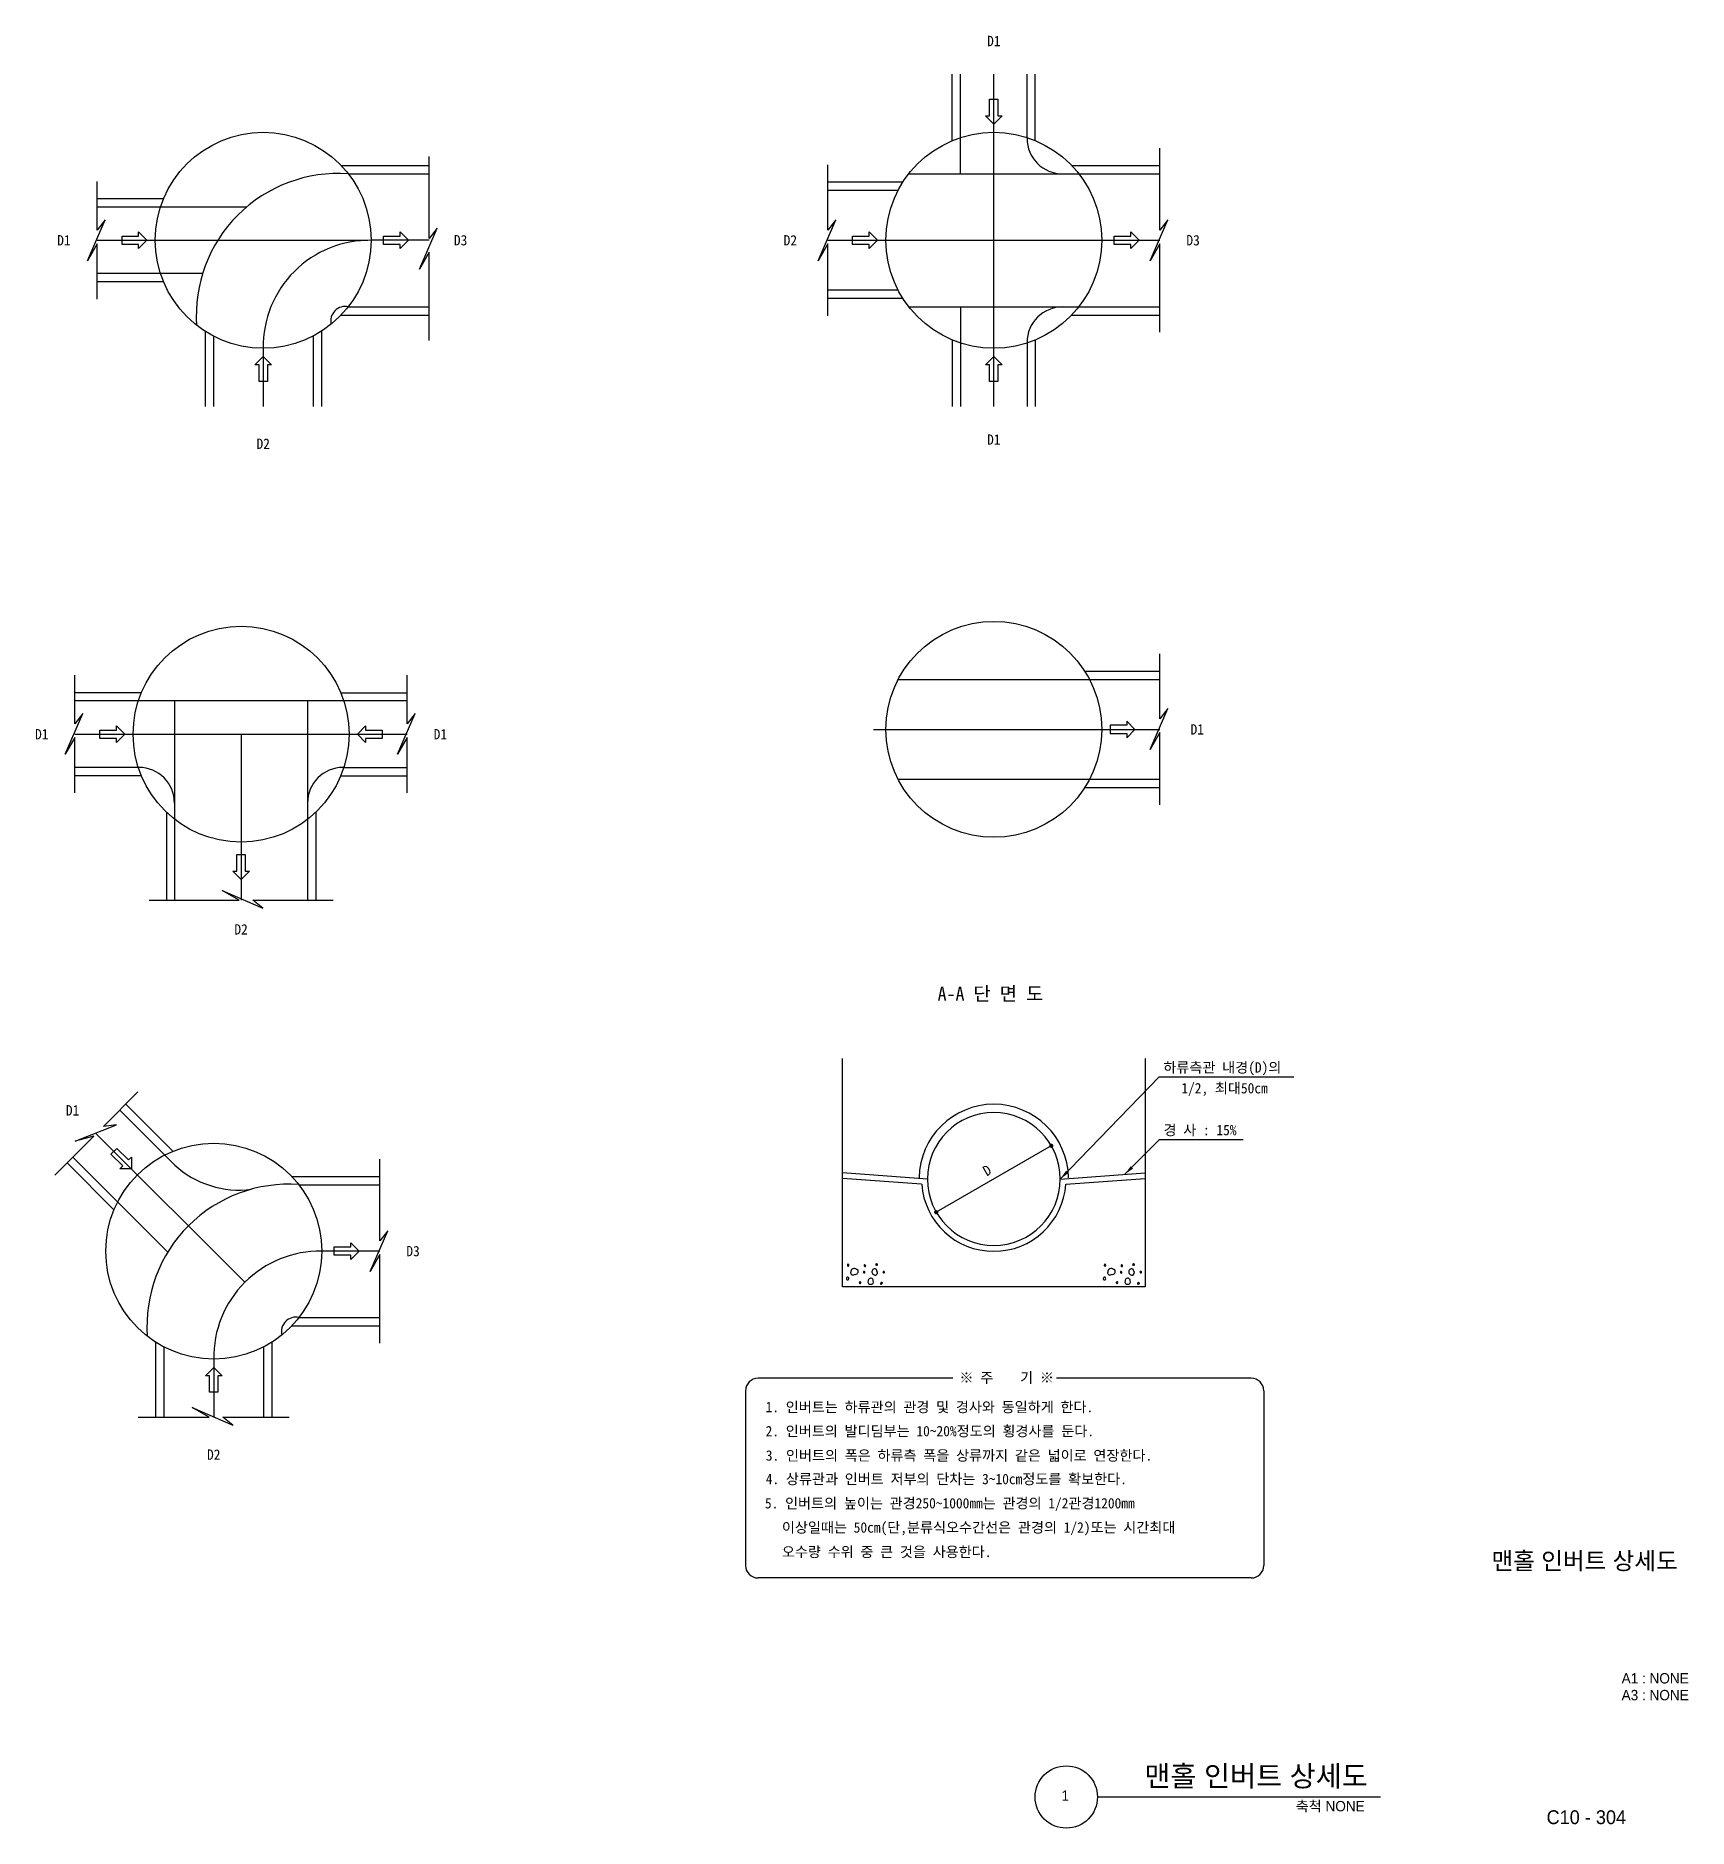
# Model space of a CAD drawing. Header units: inches. Extents: x 14 to 835, y 6 to 110.
# Drawn here: x 233.9 to 329.4, y 6 to 109.6 of the extents above; entities that cross this region are included whole.
import ezdxf
from ezdxf.enums import TextEntityAlignment as Align

# ---------------------------------------------------------------- set-up
doc = ezdxf.new("R2010")
doc.units = ezdxf.units.IN
doc.header["$MEASUREMENT"] = 0
doc.linetypes.add('CENTER', pattern=[50.8, 31.75, -6.35, 6.35, -6.35])
doc.linetypes.add('ONE', pattern=[10, 7, -1, 1, -1])
for name, color, linetype in [('ARHT', 8, 'Continuous'), ('COCN', 1, 'Continuous'), ('CODN', 1, 'Continuous'), ('COMM', 7, 'Continuous'), ('FORM', 7, 'Continuous'), ('TEXT', 3, 'Continuous'), ('XR-SHEET$1$SHT', 5, 'Continuous')]:
    doc.layers.add(name, color=color, linetype=linetype)
doc.styles.add('돋움', font='DotumChe.TTF')
doc.styles.add('돋음', font='Dotum.ttf')

msp = doc.modelspace()

# ---------------------------------------------------------------- texts
at = {"layer": 'TEXT', "style": '돋움'}
for s, p in [('D1', (289.25, 109.27)), ('D1', (235.5, 97.75)), ('D3', (258.43, 97.75)), ('D2', (277.49, 97.75)), ('D3', (300.77, 97.75)), ('D2', (247.02, 85.99)), ('D1', (289.25, 86.23)), ('D1', (234.22, 69.2)), ('D1', (257.26, 69.2)), ('D1', (301.01, 69.48)), ('D2', (245.74, 57.92)), ('D1', (236, 47.46)), ('D3', (255.68, 39.32)), ('D2', (244.16, 27.56))]:
    msp.add_text(s, height=0.6, dxfattribs=at).set_placement(p, align=Align.MIDDLE)
msp.add_text('A-A 단 면 도', height=0.8, dxfattribs=at).set_placement((289.06, 53.8), align=Align.CENTER)
for s, p in [('하류측관 내경(D)의', (299.05, 49.64)), ('1/2, 최대50cm', (300.09, 48.44)), ('경 사 : 15%', (299.06, 46.02)), ('※ 주    기 ※', (287.26, 31.71)), ('1. 인버트는 하류관의 관경 및 경사와 동일하게 한다.', (276.06, 30.01)), ('2. 인버트의 발디딤부는 10~20%정도의 횡경사를 둔다.', (276.06, 28.62)), ('3. 인버트의 폭은 하류측 폭을 상류까지 같은 넓이로 연장한다.', (276.07, 27.21)), ('4. 상류관과 인버트 저부의 단차는 3~10cm정도를 확보한다.', (276.07, 25.85)), ('5. 인버트의 높이는 관경250~1000mm는 관경의 1/2관경1200mm', (276.02, 24.45)), ('이상일때는 50cm(단,분류식오수간선은 관경의 1/2)또는 시간최대 ', (277, 23.05)), ('오수량 수위 중 큰 것을 사용한다.', (277, 21.64))]:
    msp.add_text(s, height=0.6, dxfattribs=at).set_placement(p)
msp.add_text('D', height=0.6, rotation=30, dxfattribs=at).set_placement((289.01, 43.73), align=Align.CENTER)
at = {"layer": 'XR-SHEET$1$SHT', "color": 3, "style": '돋음'}
for s, height, p in [('맨홀 인버트 상세도', 1, (323.4, 21.42)), ('A1 : NONE', 0.6, (327.48, 14.63)), ('A3 : NONE', 0.6, (327.48, 13.66)), ('C10 - 304', 0.8, (323.5, 6.6))]:
    msp.add_text(s, height=height, dxfattribs=at).set_placement(p, align=Align.MIDDLE_CENTER)
msp.add_text('맨홀 인버트 상세도', height=1.2, dxfattribs=at).set_placement((310.87, 8.02), align=Align.BOTTOM_RIGHT)
msp.add_text('1', height=0.6, dxfattribs=at).set_placement((293.38, 7.85), align=Align.MIDDLE)
msp.add_text('축척 NONE', height=0.6, dxfattribs=at).set_placement((310.69, 7.54), align=Align.TOP_RIGHT)

# ---------------------------------------------------------------- linework, layer by layer
at = {"layer": 'ARHT', "linetype": 'Continuous'}
for p, q in [((282.81, 37.49), (282.79, 37.49)), ((297.66, 37.49), (297.64, 37.49))]:
    msp.add_line(p, q, dxfattribs=at)
for centre, radius, start, end in [((280.83, 38.52), 0.0415, 43.2378, 176.8603), ((280.84, 38.51), 0.0559, 175.4289, 272.3895), ((280.84, 38.49), 0.0351, 274.4012, 46.1403), ((280.79, 38.51), 0.0832, 7.4707, 26.3965), ((281.79, 38.49), 0.0415, 43.2378, 176.8603), ((281.81, 38.49), 0.0559, 175.4289, 272.3895), ((281.81, 38.46), 0.0351, 274.4012, 46.1403), ((281.75, 38.48), 0.0832, 7.4707, 26.3965), ((282.47, 38.54), 0.0476, 44.87, 182.678), ((282.46, 38.53), 0.0331, 169.2856, 313.1112), ((282.49, 38.55), 0.042, 257.4041, 30.0674), ((282.51, 38.54), 0.0362, 62.0906, 93.7289), ((295.68, 38.52), 0.0415, 43.2378, 176.8603), ((295.69, 38.51), 0.0559, 175.4289, 272.3895), ((295.69, 38.49), 0.0351, 274.4012, 46.1403), ((295.64, 38.51), 0.0832, 7.4707, 26.3965), ((296.65, 38.49), 0.0415, 43.2378, 176.8603), ((296.66, 38.49), 0.0559, 175.4289, 272.3895), ((296.66, 38.46), 0.0351, 274.4012, 46.1403), ((296.6, 38.48), 0.0832, 7.4707, 26.3965), ((297.32, 38.54), 0.0476, 44.87, 182.678), ((297.31, 38.53), 0.0331, 169.2856, 313.1112), ((297.34, 38.55), 0.042, 257.4041, 30.0674), ((297.36, 38.54), 0.0362, 62.0906, 93.7289), ((280.79, 37.72), 0.0612, 154.5657, 281.7699), ((280.8, 37.75), 0.0709, 44.87, 182.678), ((280.81, 37.72), 0.0625, 257.4041, 30.0674), ((280.72, 37.73), 0.15, 7.4707, 26.3965), ((281.18, 38.12), 0.197, 44.87, 182.678), ((281.11, 38.08), 0.137, 169.2856, 313.1112), ((281.24, 38.15), 0.174, 257.4041, 30.0674), ((281.32, 38.11), 0.15, 62.0906, 93.7289), ((281.52, 37.51), 0.0415, 43.2378, 176.8603), ((281.53, 37.51), 0.0559, 175.4289, 272.3895), ((281.53, 37.49), 0.0351, 274.4012, 46.1403), ((281.48, 37.51), 0.0832, 7.4707, 26.3965), ((281.75, 38.11), 0.0415, 43.2378, 176.8603), ((281.77, 38.11), 0.0559, 175.4289, 272.3895), ((281.77, 38.09), 0.0351, 274.4012, 46.1403), ((281.71, 38.1), 0.0832, 7.4707, 26.3965), ((282.11, 37.54), 0.134, 154.5657, 281.7699), ((282.14, 37.6), 0.155, 44.87, 182.678), ((282.16, 37.54), 0.136, 257.4041, 30.0674), ((282.36, 38.14), 0.155, 47.147, 179.9017), ((282.39, 38.13), 0.19, 174.9558, 276.2235), ((281.96, 37.56), 0.328, 7.4707, 26.3965), ((282.4, 38.07), 0.129, 274.4012, 46.1403), ((282.19, 38.12), 0.306, 7.4707, 26.3965), ((282.76, 37.46), 0.0476, 44.87, 182.678), ((282.74, 37.45), 0.0331, 169.2856, 313.1112), ((282.77, 37.47), 0.042, 257.4041, 30.0674), ((282.89, 38.11), 0.0415, 43.2378, 176.8603), ((282.9, 38.11), 0.0559, 175.4289, 272.3895), ((282.9, 38.09), 0.0351, 274.4012, 46.1403), ((282.85, 38.1), 0.0832, 7.4707, 26.3965), ((295.65, 37.75), 0.0709, 44.87, 182.678), ((295.64, 37.72), 0.0612, 154.5657, 281.7699), ((295.66, 37.72), 0.0625, 257.4041, 30.0674), ((295.57, 37.73), 0.15, 7.4707, 26.3965), ((296.03, 38.12), 0.197, 44.87, 182.678), ((295.96, 38.08), 0.137, 169.2856, 313.1112), ((296.1, 38.15), 0.174, 257.4041, 30.0674), ((296.18, 38.11), 0.15, 62.0906, 93.7289), ((296.37, 37.51), 0.0415, 43.2378, 176.8603), ((296.38, 37.51), 0.0559, 175.4289, 272.3895), ((296.38, 37.49), 0.0351, 274.4012, 46.1403), ((296.33, 37.51), 0.0832, 7.4707, 26.3965), ((296.61, 38.11), 0.0415, 43.2378, 176.8603), ((296.62, 38.11), 0.0559, 175.4289, 272.3895), ((296.62, 38.09), 0.0351, 274.4012, 46.1403), ((296.56, 38.1), 0.0832, 7.4707, 26.3965), ((296.96, 37.54), 0.134, 154.5657, 281.7699), ((296.99, 37.6), 0.155, 44.87, 182.678), ((297.01, 37.54), 0.136, 257.4041, 30.0674), ((297.24, 38.13), 0.19, 174.9558, 276.2235), ((297.21, 38.14), 0.155, 47.147, 179.9017), ((296.81, 37.56), 0.328, 7.4707, 26.3965), ((297.25, 38.07), 0.129, 274.4012, 46.1403), ((297.04, 38.12), 0.306, 7.4707, 26.3965), ((297.61, 37.46), 0.0476, 44.87, 182.678), ((297.59, 37.45), 0.0331, 169.2856, 313.1112), ((297.63, 37.47), 0.042, 257.4041, 30.0674), ((297.74, 38.11), 0.0415, 43.2378, 176.8603), ((297.76, 38.11), 0.0559, 175.4289, 272.3895), ((297.75, 38.09), 0.0351, 274.4012, 46.1403), ((297.7, 38.1), 0.0832, 7.4707, 26.3965)]:
    msp.add_arc(centre, radius, start, end, dxfattribs=at)
at = {"layer": 'COCN', "linetype": 'CENTER', "ltscale": 5}
for p, q in [((289.25, 88.15), (289.25, 107.35)), ((237.42, 97.75), (253.06, 97.75)), ((279.65, 97.75), (298.85, 97.75)), ((282.29, 69.48), (298.85, 69.48)), ((236.14, 69.2), (255.34, 69.2)), ((245.74, 69.2), (245.74, 59.6)), ((237.37, 46.11), (245.96, 37.53))]:
    msp.add_line(p, q, dxfattribs=at)
msp.add_lwpolyline([(253.76, 39.32), (250.4, 39.32, 0.423608), (244.16, 33.08), (244.16, 29.72)], format="xyb", dxfattribs=at)
msp.add_arc((253.16, 91.61), 6.14, 89.0842, 180.9158, dxfattribs=at)
at = {"layer": 'CODN', "linetype": 'Continuous'}
for p, q in [((256.62, 97.86), (256.62, 102.59)), ((298.85, 98.34), (298.85, 103.07)), ((279.65, 98.34), (279.65, 102.11)), ((237.42, 98.34), (237.42, 101.15)), ((236.86, 96.57), (237.88, 98.93)), ((237.88, 98.93), (237.42, 98.34)), ((256.06, 96.09), (257.08, 98.45)), ((257.08, 98.45), (256.62, 97.86)), ((279.09, 96.57), (280.11, 98.93)), ((280.11, 98.93), (279.65, 98.34)), ((298.29, 96.57), (299.31, 98.93)), ((299.31, 98.93), (298.85, 98.34)), ((237.42, 97.54), (236.86, 96.57)), ((237.42, 94.35), (237.42, 97.54)), ((279.65, 97.54), (279.09, 96.57)), ((279.65, 93.39), (279.65, 97.54)), ((298.85, 97.54), (298.29, 96.57)), ((298.85, 92.43), (298.85, 97.54)), ((256.62, 97.06), (256.06, 96.09)), ((256.62, 91.95), (256.62, 97.06)), ((298.85, 70.09), (298.85, 73.84)), ((236.14, 69.8), (236.14, 72.62)), ((255.34, 69.8), (255.34, 72.62)), ((298.29, 68.32), (299.31, 70.68)), ((299.31, 70.68), (298.85, 70.09)), ((235.58, 68.04), (236.6, 70.39)), ((236.6, 70.39), (236.14, 69.8)), ((254.78, 68.04), (255.8, 70.39)), ((255.8, 70.39), (255.34, 69.8)), ((236.14, 69.01), (235.58, 68.04)), ((236.14, 65.82), (236.14, 69.01)), ((255.34, 69.01), (254.78, 68.04)), ((255.34, 65.82), (255.34, 69.01)), ((298.85, 69.3), (298.29, 68.32)), ((298.85, 65.12), (298.85, 69.3)), ((244.64, 60.16), (247, 59.14)), ((245.62, 59.6), (244.64, 60.16)), ((240.42, 59.6), (245.62, 59.6)), ((246.41, 59.6), (251.06, 59.6)), ((247, 59.14), (246.41, 59.6)), ((298.81, 49.4), (293.09, 43.49)), ((298.81, 49.4), (306.59, 49.4)), ((237.79, 46.53), (239.78, 48.52)), ((234.97, 43.71), (237.23, 45.97)), ((236.15, 45.67), (238.53, 46.62)), ((237.23, 45.97), (236.15, 45.67)), ((238.53, 46.62), (237.79, 46.53)), ((253.76, 39.91), (253.76, 44.64)), ((292.57, 45.41), (285.92, 41.57)), ((253.2, 38.15), (254.22, 40.5)), ((254.22, 40.5), (253.76, 39.91)), ((253.76, 39.12), (253.2, 38.15)), ((253.76, 34), (253.76, 39.12)), ((242.91, 30.28), (245.27, 29.26)), ((243.89, 29.72), (242.91, 30.28)), ((239.8, 29.72), (243.89, 29.72)), ((244.68, 29.72), (248.52, 29.72)), ((245.27, 29.26), (244.68, 29.72))]:
    msp.add_line(p, q, dxfattribs=at)
at = {"layer": 'CODN', "linetype": 'Continuous', "flags": 128}
msp.add_lwpolyline([(296.81, 43.76), (298.82, 45.78), (303.66, 45.78)], dxfattribs=at)
at = {"layer": 'CODN', "linetype": 'Continuous', "const_width": 0.12}
for points in [[(292.51, 45.41, 1), (292.63, 45.41, 1)], [(285.86, 41.57, 1), (285.98, 41.57, 1)]]:
    msp.add_lwpolyline(points, format="xyb", close=True, dxfattribs=at)
at = {"layer": 'CODN', "linetype": 'Continuous'}
for points in [[(293.56, 43.83), (293.43, 43.97), (293.09, 43.49)], [(297.3, 44.09), (297.17, 44.23), (296.81, 43.76)]]:
    msp.add_solid(points, dxfattribs=at)
at = {"layer": 'COMM'}
for p, q in [((286.85, 103.51), (286.85, 107.35)), ((287.33, 101.59), (287.33, 107.35)), ((291.17, 103.65), (291.17, 107.35)), ((291.65, 103.51), (291.65, 107.35)), ((289.01, 104.95), (289.01, 105.91)), ((289.01, 105.91), (289.49, 105.91)), ((289.49, 105.91), (289.49, 104.95)), ((289.25, 104.47), (288.77, 104.95)), ((288.77, 104.95), (289.01, 104.95)), ((289.73, 104.95), (289.25, 104.47)), ((289.49, 104.95), (289.73, 104.95)), ((251.52, 102.07), (256.62, 102.07)), ((251.93, 101.59), (256.62, 101.59)), ((284.33, 101.59), (298.85, 101.59)), ((293.75, 102.07), (298.85, 102.07)), ((283.99, 101.11), (279.65, 101.11)), ((283.71, 100.63), (279.65, 100.63)), ((241.26, 100.15), (237.42, 100.15)), ((246.06, 99.67), (237.42, 99.67)), ((238.86, 97.99), (239.82, 97.99)), ((238.86, 97.51), (238.86, 97.99)), ((239.82, 97.51), (238.86, 97.51)), ((239.82, 98.23), (240.3, 97.75)), ((239.82, 97.99), (239.82, 98.23)), ((240.3, 97.75), (239.82, 97.27)), ((239.82, 97.27), (239.82, 97.51)), ((253.98, 97.99), (254.94, 97.99)), ((253.98, 97.51), (253.98, 97.99)), ((254.94, 97.51), (253.98, 97.51)), ((254.94, 98.23), (255.42, 97.75)), ((254.94, 97.99), (254.94, 98.23)), ((255.42, 97.75), (254.94, 97.27)), ((254.94, 97.27), (254.94, 97.51)), ((281.09, 97.99), (282.05, 97.99)), ((281.09, 97.51), (281.09, 97.99)), ((282.05, 97.51), (281.09, 97.51)), ((282.05, 98.23), (282.53, 97.75)), ((282.05, 97.99), (282.05, 98.23)), ((282.53, 97.75), (282.05, 97.27)), ((282.05, 97.27), (282.05, 97.51)), ((296.21, 97.99), (297.17, 97.99)), ((296.21, 97.51), (296.21, 97.99)), ((297.17, 97.51), (296.21, 97.51)), ((297.17, 98.23), (297.65, 97.75)), ((297.17, 97.99), (297.17, 98.23)), ((297.65, 97.75), (297.17, 97.27)), ((297.17, 97.27), (297.17, 97.51)), ((243.52, 95.83), (237.42, 95.83)), ((241.26, 95.35), (237.42, 95.35)), ((283.71, 94.87), (279.65, 94.87)), ((283.99, 94.39), (279.65, 94.39)), ((251.52, 93.43), (256.62, 93.43)), ((251.93, 93.91), (256.62, 93.91)), ((284.33, 93.91), (298.85, 93.91)), ((287.33, 93.91), (287.33, 88.15)), ((293.75, 93.43), (298.85, 93.43)), ((243.66, 92.49), (243.66, 88.15)), ((244.14, 92.21), (244.14, 88.15)), ((249.9, 92.21), (249.9, 88.15)), ((250.38, 92.49), (250.38, 88.15)), ((286.85, 91.99), (286.85, 88.15)), ((291.17, 91.84), (291.17, 88.15)), ((291.65, 91.99), (291.65, 88.15)), ((246.54, 90.55), (247.02, 91.03)), ((246.78, 90.55), (246.54, 90.55)), ((246.78, 89.59), (246.78, 90.55)), ((247.02, 91.03), (247.5, 90.55)), ((247.26, 90.55), (247.26, 89.59)), ((247.5, 90.55), (247.26, 90.55)), ((288.77, 90.55), (289.25, 91.03)), ((289.01, 90.55), (288.77, 90.55)), ((289.01, 89.59), (289.01, 90.55)), ((289.25, 91.03), (289.73, 90.55)), ((289.49, 90.55), (289.49, 89.59)), ((289.73, 90.55), (289.49, 90.55)), ((247.26, 89.59), (246.78, 89.59)), ((289.49, 89.59), (289.01, 89.59)), ((294.51, 72.84), (298.85, 72.84)), ((239.98, 71.6), (236.14, 71.6)), ((251.5, 71.6), (255.34, 71.6)), ((283.71, 72.36), (298.85, 72.36)), ((255.34, 71.12), (236.14, 71.12)), ((241.9, 71.12), (241.9, 59.6)), ((249.58, 71.12), (249.58, 59.6)), ((237.58, 69.44), (238.54, 69.44)), ((237.58, 68.96), (237.58, 69.44)), ((238.54, 69.68), (239.02, 69.2)), ((238.54, 69.44), (238.54, 69.68)), ((252.46, 69.2), (252.94, 69.68)), ((252.94, 69.68), (252.94, 69.44)), ((252.94, 69.44), (253.9, 69.44)), ((253.9, 69.44), (253.9, 68.96)), ((296.93, 69.72), (295.97, 69.72)), ((295.97, 69.72), (295.97, 69.24)), ((296.93, 69.96), (296.93, 69.72)), ((297.41, 69.48), (296.93, 69.96)), ((296.93, 69), (297.41, 69.48)), ((238.54, 68.96), (237.58, 68.96)), ((239.02, 69.2), (238.54, 68.72)), ((238.54, 68.72), (238.54, 68.96)), ((252.94, 68.72), (252.46, 69.2)), ((252.94, 68.96), (252.94, 68.72)), ((253.9, 68.96), (252.94, 68.96)), ((295.97, 69.24), (296.93, 69.24)), ((296.93, 69.24), (296.93, 69)), ((239.83, 67.28), (236.14, 67.28)), ((239.98, 66.8), (236.14, 66.8)), ((251.5, 66.8), (255.34, 66.8)), ((251.64, 67.28), (255.34, 67.28)), ((283.71, 66.6), (298.85, 66.6)), ((294.51, 66.12), (298.85, 66.12)), ((241.42, 64.7), (241.42, 59.6)), ((250.06, 64.7), (250.06, 59.6)), ((245.5, 61.28), (245.5, 62.24)), ((245.5, 62.24), (245.98, 62.24)), ((245.98, 62.24), (245.98, 61.28)), ((245.26, 61.28), (245.5, 61.28)), ((245.74, 60.8), (245.26, 61.28)), ((246.22, 61.28), (245.74, 60.8)), ((245.98, 61.28), (246.22, 61.28)), ((280.5, 43.85), (280.5, 50.45)), ((297.99, 50.45), (297.99, 43.85)), ((241.79, 45.09), (239.07, 47.81)), ((241.91, 44.29), (238.73, 47.47)), ((241.5, 39.27), (236.02, 44.76)), ((238.22, 44.92), (238.56, 45.26)), ((238.9, 44.25), (238.22, 44.92)), ((238.56, 45.26), (239.24, 44.59)), ((239.24, 44.59), (239.41, 44.76)), ((239.41, 44.76), (239.41, 44.08)), ((238.39, 41.7), (235.68, 44.42)), ((238.73, 44.08), (238.9, 44.25)), ((239.41, 44.08), (238.73, 44.08)), ((248.66, 43.64), (253.76, 43.64)), ((285.41, 43.49), (280.5, 43.85)), ((280.5, 43.51), (280.5, 43.85)), ((293.09, 43.49), (297.99, 43.85)), ((297.99, 43.85), (297.99, 43.51)), ((249.08, 43.16), (253.76, 43.16)), ((280.5, 37.25), (280.5, 43.51)), ((285.08, 43.2), (280.5, 43.51)), ((293.41, 43.2), (297.99, 43.51)), ((297.99, 43.51), (297.99, 37.25)), ((251.12, 39.56), (252.08, 39.56)), ((251.12, 39.08), (251.12, 39.56)), ((252.08, 39.8), (252.56, 39.32)), ((252.08, 39.56), (252.08, 39.8)), ((252.08, 39.08), (251.12, 39.08)), ((252.56, 39.32), (252.08, 38.84)), ((252.08, 38.84), (252.08, 39.08)), ((297.99, 37.25), (280.5, 37.25)), ((249.08, 35.48), (253.76, 35.48)), ((248.66, 35), (253.76, 35)), ((240.8, 34.07), (240.8, 29.72)), ((241.28, 33.79), (241.28, 29.72)), ((247.04, 33.79), (247.04, 29.72)), ((247.52, 34.07), (247.52, 29.72)), ((243.68, 32.12), (244.16, 32.6)), ((243.92, 32.12), (243.68, 32.12)), ((243.92, 31.16), (243.92, 32.12)), ((244.16, 32.6), (244.64, 32.12)), ((244.4, 32.12), (244.4, 31.16)), ((244.64, 32.12), (244.4, 32.12)), ((244.4, 31.16), (243.92, 31.16))]:
    msp.add_line(p, q, dxfattribs=at)
at = {"layer": 'COMM', "linetype": 'ONE'}
for p, q in [((256.62, 97.75), (253.26, 97.75)), ((247.02, 91.51), (247.02, 88.15))]:
    msp.add_line(p, q, dxfattribs=at)
at = {"layer": 'COMM'}
for centre in [(247.02, 97.75), (289.25, 97.75), (289.25, 69.48), (245.74, 69.2), (244.16, 39.32)]:
    msp.add_circle(centre, 6.24, dxfattribs=at)
for centre, radius, start, end in [((293.23, 103.65), 2.06, 180, 270), ((251.35, 93.41), 8.2, 85.9257, 184.0743), ((251.76, 93.09), 0.837, 78.0015, 193.0401), ((293.23, 91.84), 2.06, 90, 180), ((239.83, 65.22), 2.06, 0, 90), ((251.64, 65.22), 2.06, 90, 180), ((289.25, 43.49), 4.32, 0.9538, 179.0462), ((289.25, 43.49), 3.84, 0, 180), ((245.63, 48.36), 5.51, 227.5691, 277.309), ((248.5, 34.99), 8.2, 85.9257, 184.0743), ((289.25, 43.49), 4.18, 183.9942, 356.0058), ((289.25, 43.49), 3.84, 180, 0), ((248.91, 34.67), 0.837, 78.0015, 193.0401)]:
    msp.add_arc(centre, radius, start, end, dxfattribs=at)
at = {"layer": 'FORM'}
for p, q in [((274.9, 31.25), (274.9, 21.15)), ((286.88, 31.97), (275.62, 31.97)), ((304.13, 31.97), (292.88, 31.97)), ((304.85, 31.25), (304.85, 21.15)), ((304.13, 20.43), (275.62, 20.43))]:
    msp.add_line(p, q, dxfattribs=at)
for centre, start, end in [((275.62, 31.25), 90, 180), ((304.13, 31.25), 0, 90), ((275.62, 21.15), 180, 270), ((304.13, 21.15), 270, 0)]:
    msp.add_arc(centre, 0.72, start, end, dxfattribs=at)
at = {"layer": 'XR-SHEET$1$SHT', "color": 7}
msp.add_line((295.24, 7.78), (311.61, 7.78), dxfattribs=at)
msp.add_circle((293.44, 7.77), 1.8, dxfattribs=at)

msp.set_redraw_order([(e.dxf.handle, doc.entitydb.next_handle()) for e in msp.query("TEXT MTEXT ATTDEF DIMENSION ARC_DIMENSION")])  # texts and dimensions are drawn at this point

doc.saveas('drawing.dxf')
